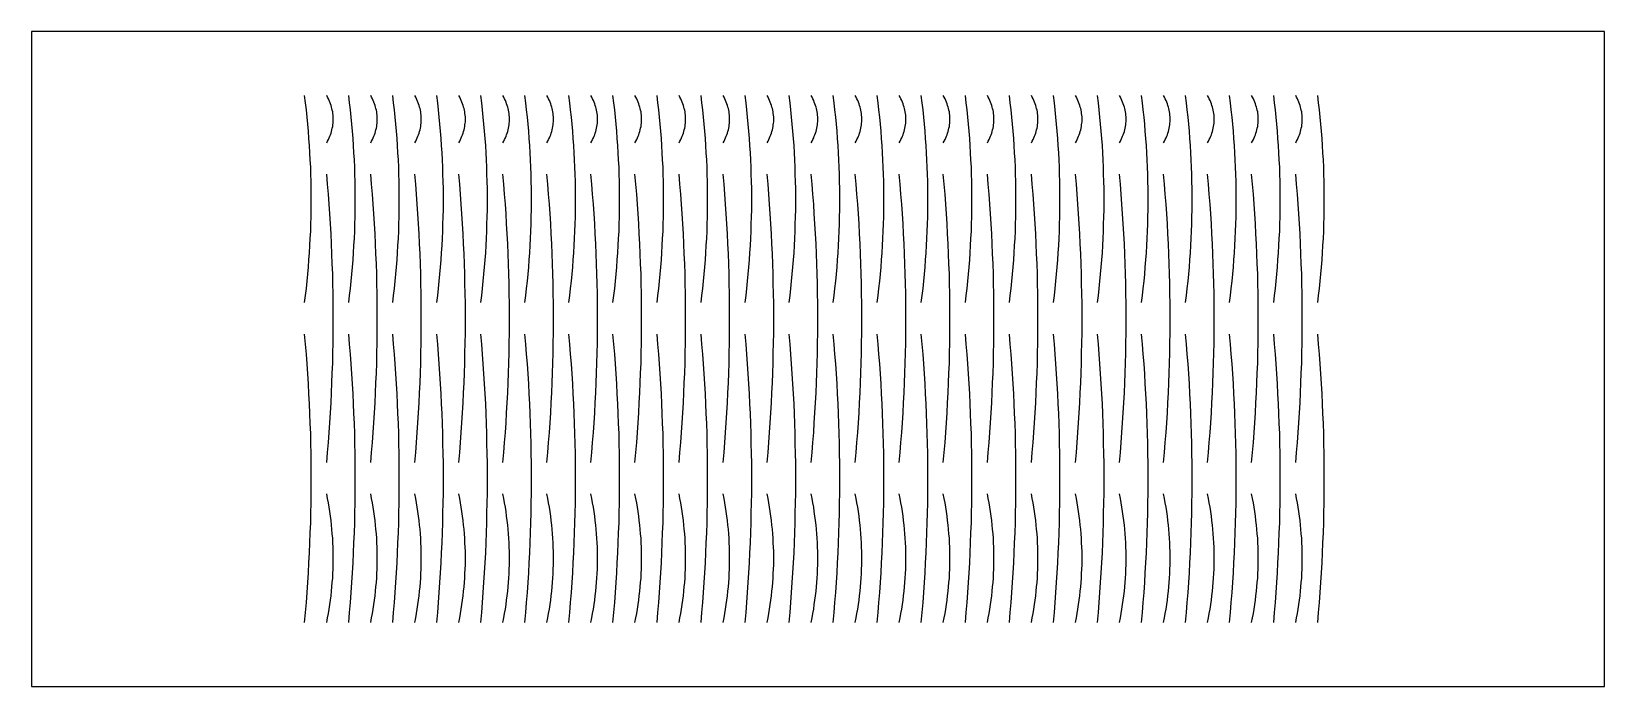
# Model space of a CAD drawing. Header units: millimetres. Extents: x 0 to 120, y 0 to 50.
import ezdxf

# ---------------------------------------------------------------- set-up
doc = ezdxf.new("R2010")
doc.units = ezdxf.units.MM
doc.layers.add('CUT', color=1, linetype='Continuous')

msp = doc.modelspace()

# ---------------------------------------------------------------- linework, layer by layer
at = {"layer": 'CUT'}
msp.add_lwpolyline([(120, 0), (120, 50), (0, 50), (0, 0), (120, 0)], close=True, dxfattribs=at)
for points in [[(20.84, 29.3), (20.91, 29.84), (20.97, 30.39), (21.03, 30.93), (21.08, 31.48), (21.13, 32.02), (21.17, 32.57), (21.21, 33.11), (21.24, 33.66), (21.27, 34.2), (21.3, 34.75), (21.31, 35.29), (21.33, 35.84), (21.34, 36.38), (21.34, 36.93), (21.34, 37.47), (21.34, 38.02), (21.33, 38.56), (21.31, 39.11), (21.3, 39.65), (21.27, 40.2), (21.24, 40.74), (21.21, 41.29), (21.17, 41.83), (21.13, 42.38), (21.08, 42.92), (21.03, 43.47), (20.97, 44.01), (20.91, 44.56), (20.84, 45.1)], [(22.52, 41.5), (22.59, 41.62), (22.65, 41.75), (22.71, 41.87), (22.76, 42), (22.81, 42.12), (22.85, 42.24), (22.89, 42.37), (22.92, 42.49), (22.95, 42.62), (22.98, 42.74), (22.99, 42.87), (23.01, 42.99), (23.02, 43.11), (23.02, 43.24), (23.02, 43.36), (23.02, 43.49), (23.01, 43.61), (22.99, 43.73), (22.98, 43.86), (22.95, 43.98), (22.92, 44.11), (22.89, 44.23), (22.85, 44.36), (22.81, 44.48), (22.76, 44.6), (22.71, 44.73), (22.65, 44.85), (22.59, 44.98), (22.52, 45.1)], [(24.2, 29.3), (24.27, 29.84), (24.33, 30.39), (24.39, 30.93), (24.44, 31.48), (24.49, 32.02), (24.53, 32.57), (24.57, 33.11), (24.6, 33.66), (24.63, 34.2), (24.66, 34.75), (24.67, 35.29), (24.69, 35.84), (24.7, 36.38), (24.7, 36.93), (24.7, 37.47), (24.7, 38.02), (24.69, 38.56), (24.67, 39.11), (24.66, 39.65), (24.63, 40.2), (24.6, 40.74), (24.57, 41.29), (24.53, 41.83), (24.49, 42.38), (24.44, 42.92), (24.39, 43.47), (24.33, 44.01), (24.27, 44.56), (24.2, 45.1)], [(25.88, 41.5), (25.95, 41.62), (26.01, 41.75), (26.07, 41.87), (26.12, 42), (26.17, 42.12), (26.21, 42.24), (26.25, 42.37), (26.28, 42.49), (26.31, 42.62), (26.34, 42.74), (26.35, 42.87), (26.37, 42.99), (26.38, 43.11), (26.38, 43.24), (26.38, 43.36), (26.38, 43.49), (26.37, 43.61), (26.35, 43.73), (26.34, 43.86), (26.31, 43.98), (26.28, 44.11), (26.25, 44.23), (26.21, 44.36), (26.17, 44.48), (26.12, 44.6), (26.07, 44.73), (26.01, 44.85), (25.95, 44.98), (25.88, 45.1)], [(27.56, 29.3), (27.63, 29.84), (27.69, 30.39), (27.75, 30.93), (27.8, 31.48), (27.85, 32.02), (27.89, 32.57), (27.93, 33.11), (27.96, 33.66), (27.99, 34.2), (28.02, 34.75), (28.03, 35.29), (28.05, 35.84), (28.06, 36.38), (28.06, 36.93), (28.06, 37.47), (28.06, 38.02), (28.05, 38.56), (28.03, 39.11), (28.02, 39.65), (27.99, 40.2), (27.96, 40.74), (27.93, 41.29), (27.89, 41.83), (27.85, 42.38), (27.8, 42.92), (27.75, 43.47), (27.69, 44.01), (27.63, 44.56), (27.56, 45.1)], [(29.24, 41.5), (29.31, 41.62), (29.37, 41.75), (29.43, 41.87), (29.48, 42), (29.53, 42.12), (29.57, 42.24), (29.61, 42.37), (29.64, 42.49), (29.67, 42.62), (29.7, 42.74), (29.71, 42.87), (29.73, 42.99), (29.74, 43.11), (29.74, 43.24), (29.74, 43.36), (29.74, 43.49), (29.73, 43.61), (29.71, 43.73), (29.7, 43.86), (29.67, 43.98), (29.64, 44.11), (29.61, 44.23), (29.57, 44.36), (29.53, 44.48), (29.48, 44.6), (29.43, 44.73), (29.37, 44.85), (29.31, 44.98), (29.24, 45.1)], [(30.92, 29.3), (30.99, 29.84), (31.05, 30.39), (31.11, 30.93), (31.16, 31.48), (31.21, 32.02), (31.25, 32.57), (31.29, 33.11), (31.32, 33.66), (31.35, 34.2), (31.38, 34.75), (31.39, 35.29), (31.41, 35.84), (31.42, 36.38), (31.42, 36.93), (31.42, 37.47), (31.42, 38.02), (31.41, 38.56), (31.39, 39.11), (31.38, 39.65), (31.35, 40.2), (31.32, 40.74), (31.29, 41.29), (31.25, 41.83), (31.21, 42.38), (31.16, 42.92), (31.11, 43.47), (31.05, 44.01), (30.99, 44.56), (30.92, 45.1)], [(32.6, 41.5), (32.67, 41.62), (32.73, 41.75), (32.79, 41.87), (32.84, 42), (32.89, 42.12), (32.93, 42.24), (32.97, 42.37), (33, 42.49), (33.03, 42.62), (33.06, 42.74), (33.07, 42.87), (33.09, 42.99), (33.1, 43.11), (33.1, 43.24), (33.1, 43.36), (33.1, 43.49), (33.09, 43.61), (33.07, 43.73), (33.06, 43.86), (33.03, 43.98), (33, 44.11), (32.97, 44.23), (32.93, 44.36), (32.89, 44.48), (32.84, 44.6), (32.79, 44.73), (32.73, 44.85), (32.67, 44.98), (32.6, 45.1)], [(34.28, 29.3), (34.35, 29.84), (34.41, 30.39), (34.47, 30.93), (34.52, 31.48), (34.57, 32.02), (34.61, 32.57), (34.65, 33.11), (34.68, 33.66), (34.71, 34.2), (34.74, 34.75), (34.75, 35.29), (34.77, 35.84), (34.78, 36.38), (34.78, 36.93), (34.78, 37.47), (34.78, 38.02), (34.77, 38.56), (34.75, 39.11), (34.74, 39.65), (34.71, 40.2), (34.68, 40.74), (34.65, 41.29), (34.61, 41.83), (34.57, 42.38), (34.52, 42.92), (34.47, 43.47), (34.41, 44.01), (34.35, 44.56), (34.28, 45.1)], [(35.96, 41.5), (36.03, 41.62), (36.09, 41.75), (36.15, 41.87), (36.2, 42), (36.25, 42.12), (36.29, 42.24), (36.33, 42.37), (36.36, 42.49), (36.39, 42.62), (36.42, 42.74), (36.43, 42.87), (36.45, 42.99), (36.46, 43.11), (36.46, 43.24), (36.46, 43.36), (36.46, 43.49), (36.45, 43.61), (36.43, 43.73), (36.42, 43.86), (36.39, 43.98), (36.36, 44.11), (36.33, 44.23), (36.29, 44.36), (36.25, 44.48), (36.2, 44.6), (36.15, 44.73), (36.09, 44.85), (36.03, 44.98), (35.96, 45.1)], [(37.64, 29.3), (37.71, 29.84), (37.77, 30.39), (37.83, 30.93), (37.88, 31.48), (37.93, 32.02), (37.97, 32.57), (38.01, 33.11), (38.04, 33.66), (38.07, 34.2), (38.1, 34.75), (38.11, 35.29), (38.13, 35.84), (38.14, 36.38), (38.14, 36.93), (38.14, 37.47), (38.14, 38.02), (38.13, 38.56), (38.11, 39.11), (38.1, 39.65), (38.07, 40.2), (38.04, 40.74), (38.01, 41.29), (37.97, 41.83), (37.93, 42.38), (37.88, 42.92), (37.83, 43.47), (37.77, 44.01), (37.71, 44.56), (37.64, 45.1)], [(39.32, 41.5), (39.39, 41.62), (39.45, 41.75), (39.51, 41.87), (39.56, 42), (39.61, 42.12), (39.65, 42.24), (39.69, 42.37), (39.72, 42.49), (39.75, 42.62), (39.78, 42.74), (39.79, 42.87), (39.81, 42.99), (39.82, 43.11), (39.82, 43.24), (39.82, 43.36), (39.82, 43.49), (39.81, 43.61), (39.79, 43.73), (39.78, 43.86), (39.75, 43.98), (39.72, 44.11), (39.69, 44.23), (39.65, 44.36), (39.61, 44.48), (39.56, 44.6), (39.51, 44.73), (39.45, 44.85), (39.39, 44.98), (39.32, 45.1)], [(41, 29.3), (41.07, 29.84), (41.13, 30.39), (41.19, 30.93), (41.24, 31.48), (41.29, 32.02), (41.33, 32.57), (41.37, 33.11), (41.4, 33.66), (41.43, 34.2), (41.46, 34.75), (41.47, 35.29), (41.49, 35.84), (41.5, 36.38), (41.5, 36.93), (41.5, 37.47), (41.5, 38.02), (41.49, 38.56), (41.47, 39.11), (41.46, 39.65), (41.43, 40.2), (41.4, 40.74), (41.37, 41.29), (41.33, 41.83), (41.29, 42.38), (41.24, 42.92), (41.19, 43.47), (41.13, 44.01), (41.07, 44.56), (41, 45.1)], [(42.68, 41.5), (42.75, 41.62), (42.81, 41.75), (42.87, 41.87), (42.92, 42), (42.97, 42.12), (43.01, 42.24), (43.05, 42.37), (43.08, 42.49), (43.11, 42.62), (43.14, 42.74), (43.15, 42.87), (43.17, 42.99), (43.18, 43.11), (43.18, 43.24), (43.18, 43.36), (43.18, 43.49), (43.17, 43.61), (43.15, 43.73), (43.14, 43.86), (43.11, 43.98), (43.08, 44.11), (43.05, 44.23), (43.01, 44.36), (42.97, 44.48), (42.92, 44.6), (42.87, 44.73), (42.81, 44.85), (42.75, 44.98), (42.68, 45.1)], [(44.36, 29.3), (44.43, 29.84), (44.49, 30.39), (44.55, 30.93), (44.6, 31.48), (44.65, 32.02), (44.69, 32.57), (44.73, 33.11), (44.76, 33.66), (44.79, 34.2), (44.82, 34.75), (44.83, 35.29), (44.85, 35.84), (44.86, 36.38), (44.86, 36.93), (44.86, 37.47), (44.86, 38.02), (44.85, 38.56), (44.83, 39.11), (44.82, 39.65), (44.79, 40.2), (44.76, 40.74), (44.73, 41.29), (44.69, 41.83), (44.65, 42.38), (44.6, 42.92), (44.55, 43.47), (44.49, 44.01), (44.43, 44.56), (44.36, 45.1)], [(46.04, 41.5), (46.11, 41.62), (46.17, 41.75), (46.23, 41.87), (46.28, 42), (46.33, 42.12), (46.37, 42.24), (46.41, 42.37), (46.44, 42.49), (46.47, 42.62), (46.5, 42.74), (46.51, 42.87), (46.53, 42.99), (46.54, 43.11), (46.54, 43.24), (46.54, 43.36), (46.54, 43.49), (46.53, 43.61), (46.51, 43.73), (46.5, 43.86), (46.47, 43.98), (46.44, 44.11), (46.41, 44.23), (46.37, 44.36), (46.33, 44.48), (46.28, 44.6), (46.23, 44.73), (46.17, 44.85), (46.11, 44.98), (46.04, 45.1)], [(47.72, 29.3), (47.79, 29.84), (47.85, 30.39), (47.91, 30.93), (47.96, 31.48), (48.01, 32.02), (48.05, 32.57), (48.09, 33.11), (48.12, 33.66), (48.15, 34.2), (48.18, 34.75), (48.19, 35.29), (48.21, 35.84), (48.22, 36.38), (48.22, 36.93), (48.22, 37.47), (48.22, 38.02), (48.21, 38.56), (48.19, 39.11), (48.18, 39.65), (48.15, 40.2), (48.12, 40.74), (48.09, 41.29), (48.05, 41.83), (48.01, 42.38), (47.96, 42.92), (47.91, 43.47), (47.85, 44.01), (47.79, 44.56), (47.72, 45.1)], [(49.4, 41.5), (49.47, 41.62), (49.53, 41.75), (49.59, 41.87), (49.64, 42), (49.69, 42.12), (49.73, 42.24), (49.77, 42.37), (49.8, 42.49), (49.83, 42.62), (49.86, 42.74), (49.87, 42.87), (49.89, 42.99), (49.9, 43.11), (49.9, 43.24), (49.9, 43.36), (49.9, 43.49), (49.89, 43.61), (49.87, 43.73), (49.86, 43.86), (49.83, 43.98), (49.8, 44.11), (49.77, 44.23), (49.73, 44.36), (49.69, 44.48), (49.64, 44.6), (49.59, 44.73), (49.53, 44.85), (49.47, 44.98), (49.4, 45.1)], [(51.08, 29.3), (51.15, 29.84), (51.21, 30.39), (51.27, 30.93), (51.32, 31.48), (51.37, 32.02), (51.41, 32.57), (51.45, 33.11), (51.48, 33.66), (51.51, 34.2), (51.54, 34.75), (51.55, 35.29), (51.57, 35.84), (51.58, 36.38), (51.58, 36.93), (51.58, 37.47), (51.58, 38.02), (51.57, 38.56), (51.55, 39.11), (51.54, 39.65), (51.51, 40.2), (51.48, 40.74), (51.45, 41.29), (51.41, 41.83), (51.37, 42.38), (51.32, 42.92), (51.27, 43.47), (51.21, 44.01), (51.15, 44.56), (51.08, 45.1)], [(52.76, 41.5), (52.83, 41.62), (52.89, 41.75), (52.95, 41.87), (53, 42), (53.05, 42.12), (53.09, 42.24), (53.13, 42.37), (53.16, 42.49), (53.19, 42.62), (53.22, 42.74), (53.23, 42.87), (53.25, 42.99), (53.26, 43.11), (53.26, 43.24), (53.26, 43.36), (53.26, 43.49), (53.25, 43.61), (53.23, 43.73), (53.22, 43.86), (53.19, 43.98), (53.16, 44.11), (53.13, 44.23), (53.09, 44.36), (53.05, 44.48), (53, 44.6), (52.95, 44.73), (52.89, 44.85), (52.83, 44.98), (52.76, 45.1)], [(54.44, 29.3), (54.51, 29.84), (54.57, 30.39), (54.63, 30.93), (54.68, 31.48), (54.73, 32.02), (54.77, 32.57), (54.81, 33.11), (54.84, 33.66), (54.87, 34.2), (54.9, 34.75), (54.91, 35.29), (54.93, 35.84), (54.94, 36.38), (54.94, 36.93), (54.94, 37.47), (54.94, 38.02), (54.93, 38.56), (54.91, 39.11), (54.9, 39.65), (54.87, 40.2), (54.84, 40.74), (54.81, 41.29), (54.77, 41.83), (54.73, 42.38), (54.68, 42.92), (54.63, 43.47), (54.57, 44.01), (54.51, 44.56), (54.44, 45.1)], [(56.12, 41.5), (56.19, 41.62), (56.25, 41.75), (56.31, 41.87), (56.36, 42), (56.41, 42.12), (56.45, 42.24), (56.49, 42.37), (56.52, 42.49), (56.55, 42.62), (56.58, 42.74), (56.59, 42.87), (56.61, 42.99), (56.62, 43.11), (56.62, 43.24), (56.62, 43.36), (56.62, 43.49), (56.61, 43.61), (56.59, 43.73), (56.58, 43.86), (56.55, 43.98), (56.52, 44.11), (56.49, 44.23), (56.45, 44.36), (56.41, 44.48), (56.36, 44.6), (56.31, 44.73), (56.25, 44.85), (56.19, 44.98), (56.12, 45.1)], [(57.8, 29.3), (57.87, 29.84), (57.93, 30.39), (57.99, 30.93), (58.04, 31.48), (58.09, 32.02), (58.13, 32.57), (58.17, 33.11), (58.2, 33.66), (58.23, 34.2), (58.26, 34.75), (58.27, 35.29), (58.29, 35.84), (58.3, 36.38), (58.3, 36.93), (58.3, 37.47), (58.3, 38.02), (58.29, 38.56), (58.27, 39.11), (58.26, 39.65), (58.23, 40.2), (58.2, 40.74), (58.17, 41.29), (58.13, 41.83), (58.09, 42.38), (58.04, 42.92), (57.99, 43.47), (57.93, 44.01), (57.87, 44.56), (57.8, 45.1)], [(59.48, 41.5), (59.55, 41.62), (59.61, 41.75), (59.67, 41.87), (59.72, 42), (59.77, 42.12), (59.81, 42.24), (59.85, 42.37), (59.88, 42.49), (59.91, 42.62), (59.94, 42.74), (59.95, 42.87), (59.97, 42.99), (59.98, 43.11), (59.98, 43.24), (59.98, 43.36), (59.98, 43.49), (59.97, 43.61), (59.95, 43.73), (59.94, 43.86), (59.91, 43.98), (59.88, 44.11), (59.85, 44.23), (59.81, 44.36), (59.77, 44.48), (59.72, 44.6), (59.67, 44.73), (59.61, 44.85), (59.55, 44.98), (59.48, 45.1)], [(61.16, 29.3), (61.23, 29.84), (61.29, 30.39), (61.35, 30.93), (61.4, 31.48), (61.45, 32.02), (61.49, 32.57), (61.53, 33.11), (61.56, 33.66), (61.59, 34.2), (61.62, 34.75), (61.63, 35.29), (61.65, 35.84), (61.66, 36.38), (61.66, 36.93), (61.66, 37.47), (61.66, 38.02), (61.65, 38.56), (61.63, 39.11), (61.62, 39.65), (61.59, 40.2), (61.56, 40.74), (61.53, 41.29), (61.49, 41.83), (61.45, 42.38), (61.4, 42.92), (61.35, 43.47), (61.29, 44.01), (61.23, 44.56), (61.16, 45.1)], [(62.84, 41.5), (62.91, 41.62), (62.97, 41.75), (63.03, 41.87), (63.08, 42), (63.13, 42.12), (63.17, 42.24), (63.21, 42.37), (63.24, 42.49), (63.27, 42.62), (63.3, 42.74), (63.31, 42.87), (63.33, 42.99), (63.34, 43.11), (63.34, 43.24), (63.34, 43.36), (63.34, 43.49), (63.33, 43.61), (63.31, 43.73), (63.3, 43.86), (63.27, 43.98), (63.24, 44.11), (63.21, 44.23), (63.17, 44.36), (63.13, 44.48), (63.08, 44.6), (63.03, 44.73), (62.97, 44.85), (62.91, 44.98), (62.84, 45.1)], [(64.52, 29.3), (64.59, 29.84), (64.65, 30.39), (64.71, 30.93), (64.76, 31.48), (64.81, 32.02), (64.85, 32.57), (64.89, 33.11), (64.92, 33.66), (64.95, 34.2), (64.98, 34.75), (64.99, 35.29), (65.01, 35.84), (65.02, 36.38), (65.02, 36.93), (65.02, 37.47), (65.02, 38.02), (65.01, 38.56), (64.99, 39.11), (64.98, 39.65), (64.95, 40.2), (64.92, 40.74), (64.89, 41.29), (64.85, 41.83), (64.81, 42.38), (64.76, 42.92), (64.71, 43.47), (64.65, 44.01), (64.59, 44.56), (64.52, 45.1)], [(66.2, 41.5), (66.27, 41.62), (66.33, 41.75), (66.39, 41.87), (66.44, 42), (66.49, 42.12), (66.53, 42.24), (66.57, 42.37), (66.6, 42.49), (66.63, 42.62), (66.66, 42.74), (66.67, 42.87), (66.69, 42.99), (66.7, 43.11), (66.7, 43.24), (66.7, 43.36), (66.7, 43.49), (66.69, 43.61), (66.67, 43.73), (66.66, 43.86), (66.63, 43.98), (66.6, 44.11), (66.57, 44.23), (66.53, 44.36), (66.49, 44.48), (66.44, 44.6), (66.39, 44.73), (66.33, 44.85), (66.27, 44.98), (66.2, 45.1)], [(67.88, 29.3), (67.95, 29.84), (68.01, 30.39), (68.07, 30.93), (68.12, 31.48), (68.17, 32.02), (68.21, 32.57), (68.25, 33.11), (68.28, 33.66), (68.31, 34.2), (68.34, 34.75), (68.35, 35.29), (68.37, 35.84), (68.38, 36.38), (68.38, 36.93), (68.38, 37.47), (68.38, 38.02), (68.37, 38.56), (68.35, 39.11), (68.34, 39.65), (68.31, 40.2), (68.28, 40.74), (68.25, 41.29), (68.21, 41.83), (68.17, 42.38), (68.12, 42.92), (68.07, 43.47), (68.01, 44.01), (67.95, 44.56), (67.88, 45.1)], [(69.56, 41.5), (69.63, 41.62), (69.69, 41.75), (69.75, 41.87), (69.8, 42), (69.85, 42.12), (69.89, 42.24), (69.93, 42.37), (69.96, 42.49), (69.99, 42.62), (70.02, 42.74), (70.03, 42.87), (70.05, 42.99), (70.06, 43.11), (70.06, 43.24), (70.06, 43.36), (70.06, 43.49), (70.05, 43.61), (70.03, 43.73), (70.02, 43.86), (69.99, 43.98), (69.96, 44.11), (69.93, 44.23), (69.89, 44.36), (69.85, 44.48), (69.8, 44.6), (69.75, 44.73), (69.69, 44.85), (69.63, 44.98), (69.56, 45.1)], [(71.24, 29.3), (71.31, 29.84), (71.37, 30.39), (71.43, 30.93), (71.48, 31.48), (71.53, 32.02), (71.57, 32.57), (71.61, 33.11), (71.64, 33.66), (71.67, 34.2), (71.7, 34.75), (71.71, 35.29), (71.73, 35.84), (71.74, 36.38), (71.74, 36.93), (71.74, 37.47), (71.74, 38.02), (71.73, 38.56), (71.71, 39.11), (71.7, 39.65), (71.67, 40.2), (71.64, 40.74), (71.61, 41.29), (71.57, 41.83), (71.53, 42.38), (71.48, 42.92), (71.43, 43.47), (71.37, 44.01), (71.31, 44.56), (71.24, 45.1)], [(72.92, 41.5), (72.99, 41.62), (73.05, 41.75), (73.11, 41.87), (73.16, 42), (73.21, 42.12), (73.25, 42.24), (73.29, 42.37), (73.32, 42.49), (73.35, 42.62), (73.38, 42.74), (73.39, 42.87), (73.41, 42.99), (73.42, 43.11), (73.42, 43.24), (73.42, 43.36), (73.42, 43.49), (73.41, 43.61), (73.39, 43.73), (73.38, 43.86), (73.35, 43.98), (73.32, 44.11), (73.29, 44.23), (73.25, 44.36), (73.21, 44.48), (73.16, 44.6), (73.11, 44.73), (73.05, 44.85), (72.99, 44.98), (72.92, 45.1)], [(74.6, 29.3), (74.67, 29.84), (74.73, 30.39), (74.79, 30.93), (74.84, 31.48), (74.89, 32.02), (74.93, 32.57), (74.97, 33.11), (75, 33.66), (75.03, 34.2), (75.06, 34.75), (75.07, 35.29), (75.09, 35.84), (75.1, 36.38), (75.1, 36.93), (75.1, 37.47), (75.1, 38.02), (75.09, 38.56), (75.07, 39.11), (75.06, 39.65), (75.03, 40.2), (75, 40.74), (74.97, 41.29), (74.93, 41.83), (74.89, 42.38), (74.84, 42.92), (74.79, 43.47), (74.73, 44.01), (74.67, 44.56), (74.6, 45.1)], [(76.28, 41.5), (76.35, 41.62), (76.41, 41.75), (76.47, 41.87), (76.52, 42), (76.57, 42.12), (76.61, 42.24), (76.65, 42.37), (76.68, 42.49), (76.71, 42.62), (76.74, 42.74), (76.75, 42.87), (76.77, 42.99), (76.78, 43.11), (76.78, 43.24), (76.78, 43.36), (76.78, 43.49), (76.77, 43.61), (76.75, 43.73), (76.74, 43.86), (76.71, 43.98), (76.68, 44.11), (76.65, 44.23), (76.61, 44.36), (76.57, 44.48), (76.52, 44.6), (76.47, 44.73), (76.41, 44.85), (76.35, 44.98), (76.28, 45.1)], [(77.96, 29.3), (78.03, 29.84), (78.09, 30.39), (78.15, 30.93), (78.2, 31.48), (78.25, 32.02), (78.29, 32.57), (78.33, 33.11), (78.36, 33.66), (78.39, 34.2), (78.42, 34.75), (78.43, 35.29), (78.45, 35.84), (78.46, 36.38), (78.46, 36.93), (78.46, 37.47), (78.46, 38.02), (78.45, 38.56), (78.43, 39.11), (78.42, 39.65), (78.39, 40.2), (78.36, 40.74), (78.33, 41.29), (78.29, 41.83), (78.25, 42.38), (78.2, 42.92), (78.15, 43.47), (78.09, 44.01), (78.03, 44.56), (77.96, 45.1)], [(79.64, 41.5), (79.71, 41.62), (79.77, 41.75), (79.83, 41.87), (79.88, 42), (79.93, 42.12), (79.97, 42.24), (80.01, 42.37), (80.04, 42.49), (80.07, 42.62), (80.1, 42.74), (80.11, 42.87), (80.13, 42.99), (80.14, 43.11), (80.14, 43.24), (80.14, 43.36), (80.14, 43.49), (80.13, 43.61), (80.11, 43.73), (80.1, 43.86), (80.07, 43.98), (80.04, 44.11), (80.01, 44.23), (79.97, 44.36), (79.93, 44.48), (79.88, 44.6), (79.83, 44.73), (79.77, 44.85), (79.71, 44.98), (79.64, 45.1)], [(81.32, 29.3), (81.39, 29.84), (81.45, 30.39), (81.51, 30.93), (81.56, 31.48), (81.61, 32.02), (81.65, 32.57), (81.69, 33.11), (81.72, 33.66), (81.75, 34.2), (81.78, 34.75), (81.79, 35.29), (81.81, 35.84), (81.82, 36.38), (81.82, 36.93), (81.82, 37.47), (81.82, 38.02), (81.81, 38.56), (81.79, 39.11), (81.78, 39.65), (81.75, 40.2), (81.72, 40.74), (81.69, 41.29), (81.65, 41.83), (81.61, 42.38), (81.56, 42.92), (81.51, 43.47), (81.45, 44.01), (81.39, 44.56), (81.32, 45.1)], [(83, 41.5), (83.07, 41.62), (83.13, 41.75), (83.19, 41.87), (83.24, 42), (83.29, 42.12), (83.33, 42.24), (83.37, 42.37), (83.4, 42.49), (83.43, 42.62), (83.46, 42.74), (83.47, 42.87), (83.49, 42.99), (83.5, 43.11), (83.5, 43.24), (83.5, 43.36), (83.5, 43.49), (83.49, 43.61), (83.47, 43.73), (83.46, 43.86), (83.43, 43.98), (83.4, 44.11), (83.37, 44.23), (83.33, 44.36), (83.29, 44.48), (83.24, 44.6), (83.19, 44.73), (83.13, 44.85), (83.07, 44.98), (83, 45.1)], [(84.68, 29.3), (84.75, 29.84), (84.81, 30.39), (84.87, 30.93), (84.92, 31.48), (84.97, 32.02), (85.01, 32.57), (85.05, 33.11), (85.08, 33.66), (85.11, 34.2), (85.14, 34.75), (85.15, 35.29), (85.17, 35.84), (85.18, 36.38), (85.18, 36.93), (85.18, 37.47), (85.18, 38.02), (85.17, 38.56), (85.15, 39.11), (85.14, 39.65), (85.11, 40.2), (85.08, 40.74), (85.05, 41.29), (85.01, 41.83), (84.97, 42.38), (84.92, 42.92), (84.87, 43.47), (84.81, 44.01), (84.75, 44.56), (84.68, 45.1)], [(86.36, 41.5), (86.43, 41.62), (86.49, 41.75), (86.55, 41.87), (86.6, 42), (86.65, 42.12), (86.69, 42.24), (86.73, 42.37), (86.76, 42.49), (86.79, 42.62), (86.82, 42.74), (86.83, 42.87), (86.85, 42.99), (86.86, 43.11), (86.86, 43.24), (86.86, 43.36), (86.86, 43.49), (86.85, 43.61), (86.83, 43.73), (86.82, 43.86), (86.79, 43.98), (86.76, 44.11), (86.73, 44.23), (86.69, 44.36), (86.65, 44.48), (86.6, 44.6), (86.55, 44.73), (86.49, 44.85), (86.43, 44.98), (86.36, 45.1)], [(88.04, 29.3), (88.11, 29.84), (88.17, 30.39), (88.23, 30.93), (88.28, 31.48), (88.33, 32.02), (88.37, 32.57), (88.41, 33.11), (88.44, 33.66), (88.47, 34.2), (88.5, 34.75), (88.51, 35.29), (88.53, 35.84), (88.54, 36.38), (88.54, 36.93), (88.54, 37.47), (88.54, 38.02), (88.53, 38.56), (88.51, 39.11), (88.5, 39.65), (88.47, 40.2), (88.44, 40.74), (88.41, 41.29), (88.37, 41.83), (88.33, 42.38), (88.28, 42.92), (88.23, 43.47), (88.17, 44.01), (88.11, 44.56), (88.04, 45.1)], [(89.72, 41.5), (89.79, 41.62), (89.85, 41.75), (89.91, 41.87), (89.96, 42), (90.01, 42.12), (90.05, 42.24), (90.09, 42.37), (90.12, 42.49), (90.15, 42.62), (90.18, 42.74), (90.19, 42.87), (90.21, 42.99), (90.22, 43.11), (90.22, 43.24), (90.22, 43.36), (90.22, 43.49), (90.21, 43.61), (90.19, 43.73), (90.18, 43.86), (90.15, 43.98), (90.12, 44.11), (90.09, 44.23), (90.05, 44.36), (90.01, 44.48), (89.96, 44.6), (89.91, 44.73), (89.85, 44.85), (89.79, 44.98), (89.72, 45.1)], [(91.4, 29.3), (91.47, 29.84), (91.53, 30.39), (91.59, 30.93), (91.64, 31.48), (91.69, 32.02), (91.73, 32.57), (91.77, 33.11), (91.8, 33.66), (91.83, 34.2), (91.86, 34.75), (91.87, 35.29), (91.89, 35.84), (91.9, 36.38), (91.9, 36.93), (91.9, 37.47), (91.9, 38.02), (91.89, 38.56), (91.87, 39.11), (91.86, 39.65), (91.83, 40.2), (91.8, 40.74), (91.77, 41.29), (91.73, 41.83), (91.69, 42.38), (91.64, 42.92), (91.59, 43.47), (91.53, 44.01), (91.47, 44.56), (91.4, 45.1)], [(93.08, 41.5), (93.15, 41.62), (93.21, 41.75), (93.27, 41.87), (93.32, 42), (93.37, 42.12), (93.41, 42.24), (93.45, 42.37), (93.48, 42.49), (93.51, 42.62), (93.54, 42.74), (93.55, 42.87), (93.57, 42.99), (93.58, 43.11), (93.58, 43.24), (93.58, 43.36), (93.58, 43.49), (93.57, 43.61), (93.55, 43.73), (93.54, 43.86), (93.51, 43.98), (93.48, 44.11), (93.45, 44.23), (93.41, 44.36), (93.37, 44.48), (93.32, 44.6), (93.27, 44.73), (93.21, 44.85), (93.15, 44.98), (93.08, 45.1)], [(94.76, 29.3), (94.83, 29.84), (94.89, 30.39), (94.95, 30.93), (95, 31.48), (95.05, 32.02), (95.09, 32.57), (95.13, 33.11), (95.16, 33.66), (95.19, 34.2), (95.22, 34.75), (95.23, 35.29), (95.25, 35.84), (95.26, 36.38), (95.26, 36.93), (95.26, 37.47), (95.26, 38.02), (95.25, 38.56), (95.23, 39.11), (95.22, 39.65), (95.19, 40.2), (95.16, 40.74), (95.13, 41.29), (95.09, 41.83), (95.05, 42.38), (95, 42.92), (94.95, 43.47), (94.89, 44.01), (94.83, 44.56), (94.76, 45.1)], [(96.44, 41.5), (96.51, 41.62), (96.57, 41.75), (96.63, 41.87), (96.68, 42), (96.73, 42.12), (96.77, 42.24), (96.81, 42.37), (96.84, 42.49), (96.87, 42.62), (96.9, 42.74), (96.91, 42.87), (96.93, 42.99), (96.94, 43.11), (96.94, 43.24), (96.94, 43.36), (96.94, 43.49), (96.93, 43.61), (96.91, 43.73), (96.9, 43.86), (96.87, 43.98), (96.84, 44.11), (96.81, 44.23), (96.77, 44.36), (96.73, 44.48), (96.68, 44.6), (96.63, 44.73), (96.57, 44.85), (96.51, 44.98), (96.44, 45.1)], [(98.12, 29.3), (98.19, 29.84), (98.25, 30.39), (98.31, 30.93), (98.36, 31.48), (98.41, 32.02), (98.45, 32.57), (98.49, 33.11), (98.52, 33.66), (98.55, 34.2), (98.58, 34.75), (98.59, 35.29), (98.61, 35.84), (98.62, 36.38), (98.62, 36.93), (98.62, 37.47), (98.62, 38.02), (98.61, 38.56), (98.59, 39.11), (98.58, 39.65), (98.55, 40.2), (98.52, 40.74), (98.49, 41.29), (98.45, 41.83), (98.41, 42.38), (98.36, 42.92), (98.31, 43.47), (98.25, 44.01), (98.19, 44.56), (98.12, 45.1)], [(22.52, 17.1), (22.59, 17.86), (22.65, 18.62), (22.71, 19.38), (22.76, 20.13), (22.81, 20.89), (22.85, 21.65), (22.89, 22.41), (22.92, 23.17), (22.95, 23.93), (22.98, 24.69), (22.99, 25.44), (23.01, 26.2), (23.02, 26.96), (23.02, 27.72), (23.02, 28.48), (23.02, 29.24), (23.01, 30), (22.99, 30.76), (22.98, 31.51), (22.95, 32.27), (22.92, 33.03), (22.89, 33.79), (22.85, 34.55), (22.81, 35.31), (22.76, 36.07), (22.71, 36.82), (22.65, 37.58), (22.59, 38.34), (22.52, 39.1)], [(25.88, 17.1), (25.95, 17.86), (26.01, 18.62), (26.07, 19.38), (26.12, 20.13), (26.17, 20.89), (26.21, 21.65), (26.25, 22.41), (26.28, 23.17), (26.31, 23.93), (26.34, 24.69), (26.35, 25.44), (26.37, 26.2), (26.38, 26.96), (26.38, 27.72), (26.38, 28.48), (26.38, 29.24), (26.37, 30), (26.35, 30.76), (26.34, 31.51), (26.31, 32.27), (26.28, 33.03), (26.25, 33.79), (26.21, 34.55), (26.17, 35.31), (26.12, 36.07), (26.07, 36.82), (26.01, 37.58), (25.95, 38.34), (25.88, 39.1)], [(29.24, 17.1), (29.31, 17.86), (29.37, 18.62), (29.43, 19.38), (29.48, 20.13), (29.53, 20.89), (29.57, 21.65), (29.61, 22.41), (29.64, 23.17), (29.67, 23.93), (29.7, 24.69), (29.71, 25.44), (29.73, 26.2), (29.74, 26.96), (29.74, 27.72), (29.74, 28.48), (29.74, 29.24), (29.73, 30), (29.71, 30.76), (29.7, 31.51), (29.67, 32.27), (29.64, 33.03), (29.61, 33.79), (29.57, 34.55), (29.53, 35.31), (29.48, 36.07), (29.43, 36.82), (29.37, 37.58), (29.31, 38.34), (29.24, 39.1)], [(32.6, 17.1), (32.67, 17.86), (32.73, 18.62), (32.79, 19.38), (32.84, 20.13), (32.89, 20.89), (32.93, 21.65), (32.97, 22.41), (33, 23.17), (33.03, 23.93), (33.06, 24.69), (33.07, 25.44), (33.09, 26.2), (33.1, 26.96), (33.1, 27.72), (33.1, 28.48), (33.1, 29.24), (33.09, 30), (33.07, 30.76), (33.06, 31.51), (33.03, 32.27), (33, 33.03), (32.97, 33.79), (32.93, 34.55), (32.89, 35.31), (32.84, 36.07), (32.79, 36.82), (32.73, 37.58), (32.67, 38.34), (32.6, 39.1)], [(35.96, 17.1), (36.03, 17.86), (36.09, 18.62), (36.15, 19.38), (36.2, 20.13), (36.25, 20.89), (36.29, 21.65), (36.33, 22.41), (36.36, 23.17), (36.39, 23.93), (36.42, 24.69), (36.43, 25.44), (36.45, 26.2), (36.46, 26.96), (36.46, 27.72), (36.46, 28.48), (36.46, 29.24), (36.45, 30), (36.43, 30.76), (36.42, 31.51), (36.39, 32.27), (36.36, 33.03), (36.33, 33.79), (36.29, 34.55), (36.25, 35.31), (36.2, 36.07), (36.15, 36.82), (36.09, 37.58), (36.03, 38.34), (35.96, 39.1)], [(39.32, 17.1), (39.39, 17.86), (39.45, 18.62), (39.51, 19.38), (39.56, 20.13), (39.61, 20.89), (39.65, 21.65), (39.69, 22.41), (39.72, 23.17), (39.75, 23.93), (39.78, 24.69), (39.79, 25.44), (39.81, 26.2), (39.82, 26.96), (39.82, 27.72), (39.82, 28.48), (39.82, 29.24), (39.81, 30), (39.79, 30.76), (39.78, 31.51), (39.75, 32.27), (39.72, 33.03), (39.69, 33.79), (39.65, 34.55), (39.61, 35.31), (39.56, 36.07), (39.51, 36.82), (39.45, 37.58), (39.39, 38.34), (39.32, 39.1)], [(42.68, 17.1), (42.75, 17.86), (42.81, 18.62), (42.87, 19.38), (42.92, 20.13), (42.97, 20.89), (43.01, 21.65), (43.05, 22.41), (43.08, 23.17), (43.11, 23.93), (43.14, 24.69), (43.15, 25.44), (43.17, 26.2), (43.18, 26.96), (43.18, 27.72), (43.18, 28.48), (43.18, 29.24), (43.17, 30), (43.15, 30.76), (43.14, 31.51), (43.11, 32.27), (43.08, 33.03), (43.05, 33.79), (43.01, 34.55), (42.97, 35.31), (42.92, 36.07), (42.87, 36.82), (42.81, 37.58), (42.75, 38.34), (42.68, 39.1)], [(46.04, 17.1), (46.11, 17.86), (46.17, 18.62), (46.23, 19.38), (46.28, 20.13), (46.33, 20.89), (46.37, 21.65), (46.41, 22.41), (46.44, 23.17), (46.47, 23.93), (46.5, 24.69), (46.51, 25.44), (46.53, 26.2), (46.54, 26.96), (46.54, 27.72), (46.54, 28.48), (46.54, 29.24), (46.53, 30), (46.51, 30.76), (46.5, 31.51), (46.47, 32.27), (46.44, 33.03), (46.41, 33.79), (46.37, 34.55), (46.33, 35.31), (46.28, 36.07), (46.23, 36.82), (46.17, 37.58), (46.11, 38.34), (46.04, 39.1)], [(49.4, 17.1), (49.47, 17.86), (49.53, 18.62), (49.59, 19.38), (49.64, 20.13), (49.69, 20.89), (49.73, 21.65), (49.77, 22.41), (49.8, 23.17), (49.83, 23.93), (49.86, 24.69), (49.87, 25.44), (49.89, 26.2), (49.9, 26.96), (49.9, 27.72), (49.9, 28.48), (49.9, 29.24), (49.89, 30), (49.87, 30.76), (49.86, 31.51), (49.83, 32.27), (49.8, 33.03), (49.77, 33.79), (49.73, 34.55), (49.69, 35.31), (49.64, 36.07), (49.59, 36.82), (49.53, 37.58), (49.47, 38.34), (49.4, 39.1)], [(52.76, 17.1), (52.83, 17.86), (52.89, 18.62), (52.95, 19.38), (53, 20.13), (53.05, 20.89), (53.09, 21.65), (53.13, 22.41), (53.16, 23.17), (53.19, 23.93), (53.22, 24.69), (53.23, 25.44), (53.25, 26.2), (53.26, 26.96), (53.26, 27.72), (53.26, 28.48), (53.26, 29.24), (53.25, 30), (53.23, 30.76), (53.22, 31.51), (53.19, 32.27), (53.16, 33.03), (53.13, 33.79), (53.09, 34.55), (53.05, 35.31), (53, 36.07), (52.95, 36.82), (52.89, 37.58), (52.83, 38.34), (52.76, 39.1)], [(56.12, 17.1), (56.19, 17.86), (56.25, 18.62), (56.31, 19.38), (56.36, 20.13), (56.41, 20.89), (56.45, 21.65), (56.49, 22.41), (56.52, 23.17), (56.55, 23.93), (56.58, 24.69), (56.59, 25.44), (56.61, 26.2), (56.62, 26.96), (56.62, 27.72), (56.62, 28.48), (56.62, 29.24), (56.61, 30), (56.59, 30.76), (56.58, 31.51), (56.55, 32.27), (56.52, 33.03), (56.49, 33.79), (56.45, 34.55), (56.41, 35.31), (56.36, 36.07), (56.31, 36.82), (56.25, 37.58), (56.19, 38.34), (56.12, 39.1)], [(59.48, 17.1), (59.55, 17.86), (59.61, 18.62), (59.67, 19.38), (59.72, 20.13), (59.77, 20.89), (59.81, 21.65), (59.85, 22.41), (59.88, 23.17), (59.91, 23.93), (59.94, 24.69), (59.95, 25.44), (59.97, 26.2), (59.98, 26.96), (59.98, 27.72), (59.98, 28.48), (59.98, 29.24), (59.97, 30), (59.95, 30.76), (59.94, 31.51), (59.91, 32.27), (59.88, 33.03), (59.85, 33.79), (59.81, 34.55), (59.77, 35.31), (59.72, 36.07), (59.67, 36.82), (59.61, 37.58), (59.55, 38.34), (59.48, 39.1)], [(62.84, 17.1), (62.91, 17.86), (62.97, 18.62), (63.03, 19.38), (63.08, 20.13), (63.13, 20.89), (63.17, 21.65), (63.21, 22.41), (63.24, 23.17), (63.27, 23.93), (63.3, 24.69), (63.31, 25.44), (63.33, 26.2), (63.34, 26.96), (63.34, 27.72), (63.34, 28.48), (63.34, 29.24), (63.33, 30), (63.31, 30.76), (63.3, 31.51), (63.27, 32.27), (63.24, 33.03), (63.21, 33.79), (63.17, 34.55), (63.13, 35.31), (63.08, 36.07), (63.03, 36.82), (62.97, 37.58), (62.91, 38.34), (62.84, 39.1)], [(66.2, 17.1), (66.27, 17.86), (66.33, 18.62), (66.39, 19.38), (66.44, 20.13), (66.49, 20.89), (66.53, 21.65), (66.57, 22.41), (66.6, 23.17), (66.63, 23.93), (66.66, 24.69), (66.67, 25.44), (66.69, 26.2), (66.7, 26.96), (66.7, 27.72), (66.7, 28.48), (66.7, 29.24), (66.69, 30), (66.67, 30.76), (66.66, 31.51), (66.63, 32.27), (66.6, 33.03), (66.57, 33.79), (66.53, 34.55), (66.49, 35.31), (66.44, 36.07), (66.39, 36.82), (66.33, 37.58), (66.27, 38.34), (66.2, 39.1)], [(69.56, 17.1), (69.63, 17.86), (69.69, 18.62), (69.75, 19.38), (69.8, 20.13), (69.85, 20.89), (69.89, 21.65), (69.93, 22.41), (69.96, 23.17), (69.99, 23.93), (70.02, 24.69), (70.03, 25.44), (70.05, 26.2), (70.06, 26.96), (70.06, 27.72), (70.06, 28.48), (70.06, 29.24), (70.05, 30), (70.03, 30.76), (70.02, 31.51), (69.99, 32.27), (69.96, 33.03), (69.93, 33.79), (69.89, 34.55), (69.85, 35.31), (69.8, 36.07), (69.75, 36.82), (69.69, 37.58), (69.63, 38.34), (69.56, 39.1)], [(72.92, 17.1), (72.99, 17.86), (73.05, 18.62), (73.11, 19.38), (73.16, 20.13), (73.21, 20.89), (73.25, 21.65), (73.29, 22.41), (73.32, 23.17), (73.35, 23.93), (73.38, 24.69), (73.39, 25.44), (73.41, 26.2), (73.42, 26.96), (73.42, 27.72), (73.42, 28.48), (73.42, 29.24), (73.41, 30), (73.39, 30.76), (73.38, 31.51), (73.35, 32.27), (73.32, 33.03), (73.29, 33.79), (73.25, 34.55), (73.21, 35.31), (73.16, 36.07), (73.11, 36.82), (73.05, 37.58), (72.99, 38.34), (72.92, 39.1)], [(76.28, 17.1), (76.35, 17.86), (76.41, 18.62), (76.47, 19.38), (76.52, 20.13), (76.57, 20.89), (76.61, 21.65), (76.65, 22.41), (76.68, 23.17), (76.71, 23.93), (76.74, 24.69), (76.75, 25.44), (76.77, 26.2), (76.78, 26.96), (76.78, 27.72), (76.78, 28.48), (76.78, 29.24), (76.77, 30), (76.75, 30.76), (76.74, 31.51), (76.71, 32.27), (76.68, 33.03), (76.65, 33.79), (76.61, 34.55), (76.57, 35.31), (76.52, 36.07), (76.47, 36.82), (76.41, 37.58), (76.35, 38.34), (76.28, 39.1)], [(79.64, 17.1), (79.71, 17.86), (79.77, 18.62), (79.83, 19.38), (79.88, 20.13), (79.93, 20.89), (79.97, 21.65), (80.01, 22.41), (80.04, 23.17), (80.07, 23.93), (80.1, 24.69), (80.11, 25.44), (80.13, 26.2), (80.14, 26.96), (80.14, 27.72), (80.14, 28.48), (80.14, 29.24), (80.13, 30), (80.11, 30.76), (80.1, 31.51), (80.07, 32.27), (80.04, 33.03), (80.01, 33.79), (79.97, 34.55), (79.93, 35.31), (79.88, 36.07), (79.83, 36.82), (79.77, 37.58), (79.71, 38.34), (79.64, 39.1)], [(83, 17.1), (83.07, 17.86), (83.13, 18.62), (83.19, 19.38), (83.24, 20.13), (83.29, 20.89), (83.33, 21.65), (83.37, 22.41), (83.4, 23.17), (83.43, 23.93), (83.46, 24.69), (83.47, 25.44), (83.49, 26.2), (83.5, 26.96), (83.5, 27.72), (83.5, 28.48), (83.5, 29.24), (83.49, 30), (83.47, 30.76), (83.46, 31.51), (83.43, 32.27), (83.4, 33.03), (83.37, 33.79), (83.33, 34.55), (83.29, 35.31), (83.24, 36.07), (83.19, 36.82), (83.13, 37.58), (83.07, 38.34), (83, 39.1)], [(86.36, 17.1), (86.43, 17.86), (86.49, 18.62), (86.55, 19.38), (86.6, 20.13), (86.65, 20.89), (86.69, 21.65), (86.73, 22.41), (86.76, 23.17), (86.79, 23.93), (86.82, 24.69), (86.83, 25.44), (86.85, 26.2), (86.86, 26.96), (86.86, 27.72), (86.86, 28.48), (86.86, 29.24), (86.85, 30), (86.83, 30.76), (86.82, 31.51), (86.79, 32.27), (86.76, 33.03), (86.73, 33.79), (86.69, 34.55), (86.65, 35.31), (86.6, 36.07), (86.55, 36.82), (86.49, 37.58), (86.43, 38.34), (86.36, 39.1)], [(89.72, 17.1), (89.79, 17.86), (89.85, 18.62), (89.91, 19.38), (89.96, 20.13), (90.01, 20.89), (90.05, 21.65), (90.09, 22.41), (90.12, 23.17), (90.15, 23.93), (90.18, 24.69), (90.19, 25.44), (90.21, 26.2), (90.22, 26.96), (90.22, 27.72), (90.22, 28.48), (90.22, 29.24), (90.21, 30), (90.19, 30.76), (90.18, 31.51), (90.15, 32.27), (90.12, 33.03), (90.09, 33.79), (90.05, 34.55), (90.01, 35.31), (89.96, 36.07), (89.91, 36.82), (89.85, 37.58), (89.79, 38.34), (89.72, 39.1)], [(93.08, 17.1), (93.15, 17.86), (93.21, 18.62), (93.27, 19.38), (93.32, 20.13), (93.37, 20.89), (93.41, 21.65), (93.45, 22.41), (93.48, 23.17), (93.51, 23.93), (93.54, 24.69), (93.55, 25.44), (93.57, 26.2), (93.58, 26.96), (93.58, 27.72), (93.58, 28.48), (93.58, 29.24), (93.57, 30), (93.55, 30.76), (93.54, 31.51), (93.51, 32.27), (93.48, 33.03), (93.45, 33.79), (93.41, 34.55), (93.37, 35.31), (93.32, 36.07), (93.27, 36.82), (93.21, 37.58), (93.15, 38.34), (93.08, 39.1)], [(96.44, 17.1), (96.51, 17.86), (96.57, 18.62), (96.63, 19.38), (96.68, 20.13), (96.73, 20.89), (96.77, 21.65), (96.81, 22.41), (96.84, 23.17), (96.87, 23.93), (96.9, 24.69), (96.91, 25.44), (96.93, 26.2), (96.94, 26.96), (96.94, 27.72), (96.94, 28.48), (96.94, 29.24), (96.93, 30), (96.91, 30.76), (96.9, 31.51), (96.87, 32.27), (96.84, 33.03), (96.81, 33.79), (96.77, 34.55), (96.73, 35.31), (96.68, 36.07), (96.63, 36.82), (96.57, 37.58), (96.51, 38.34), (96.44, 39.1)], [(20.84, 4.9), (20.91, 5.66), (20.97, 6.42), (21.03, 7.18), (21.08, 7.93), (21.13, 8.69), (21.17, 9.45), (21.21, 10.21), (21.24, 10.97), (21.27, 11.73), (21.3, 12.49), (21.31, 13.24), (21.33, 14), (21.34, 14.76), (21.34, 15.52), (21.34, 16.28), (21.34, 17.04), (21.33, 17.8), (21.31, 18.56), (21.3, 19.31), (21.27, 20.07), (21.24, 20.83), (21.21, 21.59), (21.17, 22.35), (21.13, 23.11), (21.08, 23.87), (21.03, 24.62), (20.97, 25.38), (20.91, 26.14), (20.84, 26.9)], [(24.2, 4.9), (24.27, 5.66), (24.33, 6.42), (24.39, 7.18), (24.44, 7.93), (24.49, 8.69), (24.53, 9.45), (24.57, 10.21), (24.6, 10.97), (24.63, 11.73), (24.66, 12.49), (24.67, 13.24), (24.69, 14), (24.7, 14.76), (24.7, 15.52), (24.7, 16.28), (24.7, 17.04), (24.69, 17.8), (24.67, 18.56), (24.66, 19.31), (24.63, 20.07), (24.6, 20.83), (24.57, 21.59), (24.53, 22.35), (24.49, 23.11), (24.44, 23.87), (24.39, 24.62), (24.33, 25.38), (24.27, 26.14), (24.2, 26.9)], [(27.56, 4.9), (27.63, 5.66), (27.69, 6.42), (27.75, 7.18), (27.8, 7.93), (27.85, 8.69), (27.89, 9.45), (27.93, 10.21), (27.96, 10.97), (27.99, 11.73), (28.02, 12.49), (28.03, 13.24), (28.05, 14), (28.06, 14.76), (28.06, 15.52), (28.06, 16.28), (28.06, 17.04), (28.05, 17.8), (28.03, 18.56), (28.02, 19.31), (27.99, 20.07), (27.96, 20.83), (27.93, 21.59), (27.89, 22.35), (27.85, 23.11), (27.8, 23.87), (27.75, 24.62), (27.69, 25.38), (27.63, 26.14), (27.56, 26.9)], [(30.92, 4.9), (30.99, 5.66), (31.05, 6.42), (31.11, 7.18), (31.16, 7.93), (31.21, 8.69), (31.25, 9.45), (31.29, 10.21), (31.32, 10.97), (31.35, 11.73), (31.38, 12.49), (31.39, 13.24), (31.41, 14), (31.42, 14.76), (31.42, 15.52), (31.42, 16.28), (31.42, 17.04), (31.41, 17.8), (31.39, 18.56), (31.38, 19.31), (31.35, 20.07), (31.32, 20.83), (31.29, 21.59), (31.25, 22.35), (31.21, 23.11), (31.16, 23.87), (31.11, 24.62), (31.05, 25.38), (30.99, 26.14), (30.92, 26.9)], [(34.28, 4.9), (34.35, 5.66), (34.41, 6.42), (34.47, 7.18), (34.52, 7.93), (34.57, 8.69), (34.61, 9.45), (34.65, 10.21), (34.68, 10.97), (34.71, 11.73), (34.74, 12.49), (34.75, 13.24), (34.77, 14), (34.78, 14.76), (34.78, 15.52), (34.78, 16.28), (34.78, 17.04), (34.77, 17.8), (34.75, 18.56), (34.74, 19.31), (34.71, 20.07), (34.68, 20.83), (34.65, 21.59), (34.61, 22.35), (34.57, 23.11), (34.52, 23.87), (34.47, 24.62), (34.41, 25.38), (34.35, 26.14), (34.28, 26.9)], [(37.64, 4.9), (37.71, 5.66), (37.77, 6.42), (37.83, 7.18), (37.88, 7.93), (37.93, 8.69), (37.97, 9.45), (38.01, 10.21), (38.04, 10.97), (38.07, 11.73), (38.1, 12.49), (38.11, 13.24), (38.13, 14), (38.14, 14.76), (38.14, 15.52), (38.14, 16.28), (38.14, 17.04), (38.13, 17.8), (38.11, 18.56), (38.1, 19.31), (38.07, 20.07), (38.04, 20.83), (38.01, 21.59), (37.97, 22.35), (37.93, 23.11), (37.88, 23.87), (37.83, 24.62), (37.77, 25.38), (37.71, 26.14), (37.64, 26.9)], [(41, 4.9), (41.07, 5.66), (41.13, 6.42), (41.19, 7.18), (41.24, 7.93), (41.29, 8.69), (41.33, 9.45), (41.37, 10.21), (41.4, 10.97), (41.43, 11.73), (41.46, 12.49), (41.47, 13.24), (41.49, 14), (41.5, 14.76), (41.5, 15.52), (41.5, 16.28), (41.5, 17.04), (41.49, 17.8), (41.47, 18.56), (41.46, 19.31), (41.43, 20.07), (41.4, 20.83), (41.37, 21.59), (41.33, 22.35), (41.29, 23.11), (41.24, 23.87), (41.19, 24.62), (41.13, 25.38), (41.07, 26.14), (41, 26.9)], [(44.36, 4.9), (44.43, 5.66), (44.49, 6.42), (44.55, 7.18), (44.6, 7.93), (44.65, 8.69), (44.69, 9.45), (44.73, 10.21), (44.76, 10.97), (44.79, 11.73), (44.82, 12.49), (44.83, 13.24), (44.85, 14), (44.86, 14.76), (44.86, 15.52), (44.86, 16.28), (44.86, 17.04), (44.85, 17.8), (44.83, 18.56), (44.82, 19.31), (44.79, 20.07), (44.76, 20.83), (44.73, 21.59), (44.69, 22.35), (44.65, 23.11), (44.6, 23.87), (44.55, 24.62), (44.49, 25.38), (44.43, 26.14), (44.36, 26.9)], [(47.72, 4.9), (47.79, 5.66), (47.85, 6.42), (47.91, 7.18), (47.96, 7.93), (48.01, 8.69), (48.05, 9.45), (48.09, 10.21), (48.12, 10.97), (48.15, 11.73), (48.18, 12.49), (48.19, 13.24), (48.21, 14), (48.22, 14.76), (48.22, 15.52), (48.22, 16.28), (48.22, 17.04), (48.21, 17.8), (48.19, 18.56), (48.18, 19.31), (48.15, 20.07), (48.12, 20.83), (48.09, 21.59), (48.05, 22.35), (48.01, 23.11), (47.96, 23.87), (47.91, 24.62), (47.85, 25.38), (47.79, 26.14), (47.72, 26.9)], [(51.08, 4.9), (51.15, 5.66), (51.21, 6.42), (51.27, 7.18), (51.32, 7.93), (51.37, 8.69), (51.41, 9.45), (51.45, 10.21), (51.48, 10.97), (51.51, 11.73), (51.54, 12.49), (51.55, 13.24), (51.57, 14), (51.58, 14.76), (51.58, 15.52), (51.58, 16.28), (51.58, 17.04), (51.57, 17.8), (51.55, 18.56), (51.54, 19.31), (51.51, 20.07), (51.48, 20.83), (51.45, 21.59), (51.41, 22.35), (51.37, 23.11), (51.32, 23.87), (51.27, 24.62), (51.21, 25.38), (51.15, 26.14), (51.08, 26.9)], [(54.44, 4.9), (54.51, 5.66), (54.57, 6.42), (54.63, 7.18), (54.68, 7.93), (54.73, 8.69), (54.77, 9.45), (54.81, 10.21), (54.84, 10.97), (54.87, 11.73), (54.9, 12.49), (54.91, 13.24), (54.93, 14), (54.94, 14.76), (54.94, 15.52), (54.94, 16.28), (54.94, 17.04), (54.93, 17.8), (54.91, 18.56), (54.9, 19.31), (54.87, 20.07), (54.84, 20.83), (54.81, 21.59), (54.77, 22.35), (54.73, 23.11), (54.68, 23.87), (54.63, 24.62), (54.57, 25.38), (54.51, 26.14), (54.44, 26.9)], [(57.8, 4.9), (57.87, 5.66), (57.93, 6.42), (57.99, 7.18), (58.04, 7.93), (58.09, 8.69), (58.13, 9.45), (58.17, 10.21), (58.2, 10.97), (58.23, 11.73), (58.26, 12.49), (58.27, 13.24), (58.29, 14), (58.3, 14.76), (58.3, 15.52), (58.3, 16.28), (58.3, 17.04), (58.29, 17.8), (58.27, 18.56), (58.26, 19.31), (58.23, 20.07), (58.2, 20.83), (58.17, 21.59), (58.13, 22.35), (58.09, 23.11), (58.04, 23.87), (57.99, 24.62), (57.93, 25.38), (57.87, 26.14), (57.8, 26.9)], [(61.16, 4.9), (61.23, 5.66), (61.29, 6.42), (61.35, 7.18), (61.4, 7.93), (61.45, 8.69), (61.49, 9.45), (61.53, 10.21), (61.56, 10.97), (61.59, 11.73), (61.62, 12.49), (61.63, 13.24), (61.65, 14), (61.66, 14.76), (61.66, 15.52), (61.66, 16.28), (61.66, 17.04), (61.65, 17.8), (61.63, 18.56), (61.62, 19.31), (61.59, 20.07), (61.56, 20.83), (61.53, 21.59), (61.49, 22.35), (61.45, 23.11), (61.4, 23.87), (61.35, 24.62), (61.29, 25.38), (61.23, 26.14), (61.16, 26.9)], [(64.52, 4.9), (64.59, 5.66), (64.65, 6.42), (64.71, 7.18), (64.76, 7.93), (64.81, 8.69), (64.85, 9.45), (64.89, 10.21), (64.92, 10.97), (64.95, 11.73), (64.98, 12.49), (64.99, 13.24), (65.01, 14), (65.02, 14.76), (65.02, 15.52), (65.02, 16.28), (65.02, 17.04), (65.01, 17.8), (64.99, 18.56), (64.98, 19.31), (64.95, 20.07), (64.92, 20.83), (64.89, 21.59), (64.85, 22.35), (64.81, 23.11), (64.76, 23.87), (64.71, 24.62), (64.65, 25.38), (64.59, 26.14), (64.52, 26.9)], [(67.88, 4.9), (67.95, 5.66), (68.01, 6.42), (68.07, 7.18), (68.12, 7.93), (68.17, 8.69), (68.21, 9.45), (68.25, 10.21), (68.28, 10.97), (68.31, 11.73), (68.34, 12.49), (68.35, 13.24), (68.37, 14), (68.38, 14.76), (68.38, 15.52), (68.38, 16.28), (68.38, 17.04), (68.37, 17.8), (68.35, 18.56), (68.34, 19.31), (68.31, 20.07), (68.28, 20.83), (68.25, 21.59), (68.21, 22.35), (68.17, 23.11), (68.12, 23.87), (68.07, 24.62), (68.01, 25.38), (67.95, 26.14), (67.88, 26.9)], [(71.24, 4.9), (71.31, 5.66), (71.37, 6.42), (71.43, 7.18), (71.48, 7.93), (71.53, 8.69), (71.57, 9.45), (71.61, 10.21), (71.64, 10.97), (71.67, 11.73), (71.7, 12.49), (71.71, 13.24), (71.73, 14), (71.74, 14.76), (71.74, 15.52), (71.74, 16.28), (71.74, 17.04), (71.73, 17.8), (71.71, 18.56), (71.7, 19.31), (71.67, 20.07), (71.64, 20.83), (71.61, 21.59), (71.57, 22.35), (71.53, 23.11), (71.48, 23.87), (71.43, 24.62), (71.37, 25.38), (71.31, 26.14), (71.24, 26.9)], [(74.6, 4.9), (74.67, 5.66), (74.73, 6.42), (74.79, 7.18), (74.84, 7.93), (74.89, 8.69), (74.93, 9.45), (74.97, 10.21), (75, 10.97), (75.03, 11.73), (75.06, 12.49), (75.07, 13.24), (75.09, 14), (75.1, 14.76), (75.1, 15.52), (75.1, 16.28), (75.1, 17.04), (75.09, 17.8), (75.07, 18.56), (75.06, 19.31), (75.03, 20.07), (75, 20.83), (74.97, 21.59), (74.93, 22.35), (74.89, 23.11), (74.84, 23.87), (74.79, 24.62), (74.73, 25.38), (74.67, 26.14), (74.6, 26.9)], [(77.96, 4.9), (78.03, 5.66), (78.09, 6.42), (78.15, 7.18), (78.2, 7.93), (78.25, 8.69), (78.29, 9.45), (78.33, 10.21), (78.36, 10.97), (78.39, 11.73), (78.42, 12.49), (78.43, 13.24), (78.45, 14), (78.46, 14.76), (78.46, 15.52), (78.46, 16.28), (78.46, 17.04), (78.45, 17.8), (78.43, 18.56), (78.42, 19.31), (78.39, 20.07), (78.36, 20.83), (78.33, 21.59), (78.29, 22.35), (78.25, 23.11), (78.2, 23.87), (78.15, 24.62), (78.09, 25.38), (78.03, 26.14), (77.96, 26.9)], [(81.32, 4.9), (81.39, 5.66), (81.45, 6.42), (81.51, 7.18), (81.56, 7.93), (81.61, 8.69), (81.65, 9.45), (81.69, 10.21), (81.72, 10.97), (81.75, 11.73), (81.78, 12.49), (81.79, 13.24), (81.81, 14), (81.82, 14.76), (81.82, 15.52), (81.82, 16.28), (81.82, 17.04), (81.81, 17.8), (81.79, 18.56), (81.78, 19.31), (81.75, 20.07), (81.72, 20.83), (81.69, 21.59), (81.65, 22.35), (81.61, 23.11), (81.56, 23.87), (81.51, 24.62), (81.45, 25.38), (81.39, 26.14), (81.32, 26.9)], [(84.68, 4.9), (84.75, 5.66), (84.81, 6.42), (84.87, 7.18), (84.92, 7.93), (84.97, 8.69), (85.01, 9.45), (85.05, 10.21), (85.08, 10.97), (85.11, 11.73), (85.14, 12.49), (85.15, 13.24), (85.17, 14), (85.18, 14.76), (85.18, 15.52), (85.18, 16.28), (85.18, 17.04), (85.17, 17.8), (85.15, 18.56), (85.14, 19.31), (85.11, 20.07), (85.08, 20.83), (85.05, 21.59), (85.01, 22.35), (84.97, 23.11), (84.92, 23.87), (84.87, 24.62), (84.81, 25.38), (84.75, 26.14), (84.68, 26.9)], [(88.04, 4.9), (88.11, 5.66), (88.17, 6.42), (88.23, 7.18), (88.28, 7.93), (88.33, 8.69), (88.37, 9.45), (88.41, 10.21), (88.44, 10.97), (88.47, 11.73), (88.5, 12.49), (88.51, 13.24), (88.53, 14), (88.54, 14.76), (88.54, 15.52), (88.54, 16.28), (88.54, 17.04), (88.53, 17.8), (88.51, 18.56), (88.5, 19.31), (88.47, 20.07), (88.44, 20.83), (88.41, 21.59), (88.37, 22.35), (88.33, 23.11), (88.28, 23.87), (88.23, 24.62), (88.17, 25.38), (88.11, 26.14), (88.04, 26.9)], [(91.4, 4.9), (91.47, 5.66), (91.53, 6.42), (91.59, 7.18), (91.64, 7.93), (91.69, 8.69), (91.73, 9.45), (91.77, 10.21), (91.8, 10.97), (91.83, 11.73), (91.86, 12.49), (91.87, 13.24), (91.89, 14), (91.9, 14.76), (91.9, 15.52), (91.9, 16.28), (91.9, 17.04), (91.89, 17.8), (91.87, 18.56), (91.86, 19.31), (91.83, 20.07), (91.8, 20.83), (91.77, 21.59), (91.73, 22.35), (91.69, 23.11), (91.64, 23.87), (91.59, 24.62), (91.53, 25.38), (91.47, 26.14), (91.4, 26.9)], [(94.76, 4.9), (94.83, 5.66), (94.89, 6.42), (94.95, 7.18), (95, 7.93), (95.05, 8.69), (95.09, 9.45), (95.13, 10.21), (95.16, 10.97), (95.19, 11.73), (95.22, 12.49), (95.23, 13.24), (95.25, 14), (95.26, 14.76), (95.26, 15.52), (95.26, 16.28), (95.26, 17.04), (95.25, 17.8), (95.23, 18.56), (95.22, 19.31), (95.19, 20.07), (95.16, 20.83), (95.13, 21.59), (95.09, 22.35), (95.05, 23.11), (95, 23.87), (94.95, 24.62), (94.89, 25.38), (94.83, 26.14), (94.76, 26.9)], [(98.12, 4.9), (98.19, 5.66), (98.25, 6.42), (98.31, 7.18), (98.36, 7.93), (98.41, 8.69), (98.45, 9.45), (98.49, 10.21), (98.52, 10.97), (98.55, 11.73), (98.58, 12.49), (98.59, 13.24), (98.61, 14), (98.62, 14.76), (98.62, 15.52), (98.62, 16.28), (98.62, 17.04), (98.61, 17.8), (98.59, 18.56), (98.58, 19.31), (98.55, 20.07), (98.52, 20.83), (98.49, 21.59), (98.45, 22.35), (98.41, 23.11), (98.36, 23.87), (98.31, 24.62), (98.25, 25.38), (98.19, 26.14), (98.12, 26.9)], [(22.52, 4.9), (22.59, 5.24), (22.65, 5.58), (22.71, 5.91), (22.76, 6.25), (22.81, 6.59), (22.85, 6.93), (22.89, 7.27), (22.92, 7.6), (22.95, 7.94), (22.98, 8.28), (22.99, 8.62), (23.01, 8.96), (23.02, 9.29), (23.02, 9.63), (23.02, 9.97), (23.02, 10.31), (23.01, 10.64), (22.99, 10.98), (22.98, 11.32), (22.95, 11.66), (22.92, 12), (22.89, 12.33), (22.85, 12.67), (22.81, 13.01), (22.76, 13.35), (22.71, 13.69), (22.65, 14.02), (22.59, 14.36), (22.52, 14.7)], [(25.88, 4.9), (25.95, 5.24), (26.01, 5.58), (26.07, 5.91), (26.12, 6.25), (26.17, 6.59), (26.21, 6.93), (26.25, 7.27), (26.28, 7.6), (26.31, 7.94), (26.34, 8.28), (26.35, 8.62), (26.37, 8.96), (26.38, 9.29), (26.38, 9.63), (26.38, 9.97), (26.38, 10.31), (26.37, 10.64), (26.35, 10.98), (26.34, 11.32), (26.31, 11.66), (26.28, 12), (26.25, 12.33), (26.21, 12.67), (26.17, 13.01), (26.12, 13.35), (26.07, 13.69), (26.01, 14.02), (25.95, 14.36), (25.88, 14.7)], [(29.24, 4.9), (29.31, 5.24), (29.37, 5.58), (29.43, 5.91), (29.48, 6.25), (29.53, 6.59), (29.57, 6.93), (29.61, 7.27), (29.64, 7.6), (29.67, 7.94), (29.7, 8.28), (29.71, 8.62), (29.73, 8.96), (29.74, 9.29), (29.74, 9.63), (29.74, 9.97), (29.74, 10.31), (29.73, 10.64), (29.71, 10.98), (29.7, 11.32), (29.67, 11.66), (29.64, 12), (29.61, 12.33), (29.57, 12.67), (29.53, 13.01), (29.48, 13.35), (29.43, 13.69), (29.37, 14.02), (29.31, 14.36), (29.24, 14.7)], [(32.6, 4.9), (32.67, 5.24), (32.73, 5.58), (32.79, 5.91), (32.84, 6.25), (32.89, 6.59), (32.93, 6.93), (32.97, 7.27), (33, 7.6), (33.03, 7.94), (33.06, 8.28), (33.07, 8.62), (33.09, 8.96), (33.1, 9.29), (33.1, 9.63), (33.1, 9.97), (33.1, 10.31), (33.09, 10.64), (33.07, 10.98), (33.06, 11.32), (33.03, 11.66), (33, 12), (32.97, 12.33), (32.93, 12.67), (32.89, 13.01), (32.84, 13.35), (32.79, 13.69), (32.73, 14.02), (32.67, 14.36), (32.6, 14.7)], [(35.96, 4.9), (36.03, 5.24), (36.09, 5.58), (36.15, 5.91), (36.2, 6.25), (36.25, 6.59), (36.29, 6.93), (36.33, 7.27), (36.36, 7.6), (36.39, 7.94), (36.42, 8.28), (36.43, 8.62), (36.45, 8.96), (36.46, 9.29), (36.46, 9.63), (36.46, 9.97), (36.46, 10.31), (36.45, 10.64), (36.43, 10.98), (36.42, 11.32), (36.39, 11.66), (36.36, 12), (36.33, 12.33), (36.29, 12.67), (36.25, 13.01), (36.2, 13.35), (36.15, 13.69), (36.09, 14.02), (36.03, 14.36), (35.96, 14.7)], [(39.32, 4.9), (39.39, 5.24), (39.45, 5.58), (39.51, 5.91), (39.56, 6.25), (39.61, 6.59), (39.65, 6.93), (39.69, 7.27), (39.72, 7.6), (39.75, 7.94), (39.78, 8.28), (39.79, 8.62), (39.81, 8.96), (39.82, 9.29), (39.82, 9.63), (39.82, 9.97), (39.82, 10.31), (39.81, 10.64), (39.79, 10.98), (39.78, 11.32), (39.75, 11.66), (39.72, 12), (39.69, 12.33), (39.65, 12.67), (39.61, 13.01), (39.56, 13.35), (39.51, 13.69), (39.45, 14.02), (39.39, 14.36), (39.32, 14.7)], [(42.68, 4.9), (42.75, 5.24), (42.81, 5.58), (42.87, 5.91), (42.92, 6.25), (42.97, 6.59), (43.01, 6.93), (43.05, 7.27), (43.08, 7.6), (43.11, 7.94), (43.14, 8.28), (43.15, 8.62), (43.17, 8.96), (43.18, 9.29), (43.18, 9.63), (43.18, 9.97), (43.18, 10.31), (43.17, 10.64), (43.15, 10.98), (43.14, 11.32), (43.11, 11.66), (43.08, 12), (43.05, 12.33), (43.01, 12.67), (42.97, 13.01), (42.92, 13.35), (42.87, 13.69), (42.81, 14.02), (42.75, 14.36), (42.68, 14.7)], [(46.04, 4.9), (46.11, 5.24), (46.17, 5.58), (46.23, 5.91), (46.28, 6.25), (46.33, 6.59), (46.37, 6.93), (46.41, 7.27), (46.44, 7.6), (46.47, 7.94), (46.5, 8.28), (46.51, 8.62), (46.53, 8.96), (46.54, 9.29), (46.54, 9.63), (46.54, 9.97), (46.54, 10.31), (46.53, 10.64), (46.51, 10.98), (46.5, 11.32), (46.47, 11.66), (46.44, 12), (46.41, 12.33), (46.37, 12.67), (46.33, 13.01), (46.28, 13.35), (46.23, 13.69), (46.17, 14.02), (46.11, 14.36), (46.04, 14.7)], [(49.4, 4.9), (49.47, 5.24), (49.53, 5.58), (49.59, 5.91), (49.64, 6.25), (49.69, 6.59), (49.73, 6.93), (49.77, 7.27), (49.8, 7.6), (49.83, 7.94), (49.86, 8.28), (49.87, 8.62), (49.89, 8.96), (49.9, 9.29), (49.9, 9.63), (49.9, 9.97), (49.9, 10.31), (49.89, 10.64), (49.87, 10.98), (49.86, 11.32), (49.83, 11.66), (49.8, 12), (49.77, 12.33), (49.73, 12.67), (49.69, 13.01), (49.64, 13.35), (49.59, 13.69), (49.53, 14.02), (49.47, 14.36), (49.4, 14.7)], [(52.76, 4.9), (52.83, 5.24), (52.89, 5.58), (52.95, 5.91), (53, 6.25), (53.05, 6.59), (53.09, 6.93), (53.13, 7.27), (53.16, 7.6), (53.19, 7.94), (53.22, 8.28), (53.23, 8.62), (53.25, 8.96), (53.26, 9.29), (53.26, 9.63), (53.26, 9.97), (53.26, 10.31), (53.25, 10.64), (53.23, 10.98), (53.22, 11.32), (53.19, 11.66), (53.16, 12), (53.13, 12.33), (53.09, 12.67), (53.05, 13.01), (53, 13.35), (52.95, 13.69), (52.89, 14.02), (52.83, 14.36), (52.76, 14.7)], [(56.12, 4.9), (56.19, 5.24), (56.25, 5.58), (56.31, 5.91), (56.36, 6.25), (56.41, 6.59), (56.45, 6.93), (56.49, 7.27), (56.52, 7.6), (56.55, 7.94), (56.58, 8.28), (56.59, 8.62), (56.61, 8.96), (56.62, 9.29), (56.62, 9.63), (56.62, 9.97), (56.62, 10.31), (56.61, 10.64), (56.59, 10.98), (56.58, 11.32), (56.55, 11.66), (56.52, 12), (56.49, 12.33), (56.45, 12.67), (56.41, 13.01), (56.36, 13.35), (56.31, 13.69), (56.25, 14.02), (56.19, 14.36), (56.12, 14.7)], [(59.48, 4.9), (59.55, 5.24), (59.61, 5.58), (59.67, 5.91), (59.72, 6.25), (59.77, 6.59), (59.81, 6.93), (59.85, 7.27), (59.88, 7.6), (59.91, 7.94), (59.94, 8.28), (59.95, 8.62), (59.97, 8.96), (59.98, 9.29), (59.98, 9.63), (59.98, 9.97), (59.98, 10.31), (59.97, 10.64), (59.95, 10.98), (59.94, 11.32), (59.91, 11.66), (59.88, 12), (59.85, 12.33), (59.81, 12.67), (59.77, 13.01), (59.72, 13.35), (59.67, 13.69), (59.61, 14.02), (59.55, 14.36), (59.48, 14.7)], [(62.84, 4.9), (62.91, 5.24), (62.97, 5.58), (63.03, 5.91), (63.08, 6.25), (63.13, 6.59), (63.17, 6.93), (63.21, 7.27), (63.24, 7.6), (63.27, 7.94), (63.3, 8.28), (63.31, 8.62), (63.33, 8.96), (63.34, 9.29), (63.34, 9.63), (63.34, 9.97), (63.34, 10.31), (63.33, 10.64), (63.31, 10.98), (63.3, 11.32), (63.27, 11.66), (63.24, 12), (63.21, 12.33), (63.17, 12.67), (63.13, 13.01), (63.08, 13.35), (63.03, 13.69), (62.97, 14.02), (62.91, 14.36), (62.84, 14.7)], [(66.2, 4.9), (66.27, 5.24), (66.33, 5.58), (66.39, 5.91), (66.44, 6.25), (66.49, 6.59), (66.53, 6.93), (66.57, 7.27), (66.6, 7.6), (66.63, 7.94), (66.66, 8.28), (66.67, 8.62), (66.69, 8.96), (66.7, 9.29), (66.7, 9.63), (66.7, 9.97), (66.7, 10.31), (66.69, 10.64), (66.67, 10.98), (66.66, 11.32), (66.63, 11.66), (66.6, 12), (66.57, 12.33), (66.53, 12.67), (66.49, 13.01), (66.44, 13.35), (66.39, 13.69), (66.33, 14.02), (66.27, 14.36), (66.2, 14.7)], [(69.56, 4.9), (69.63, 5.24), (69.69, 5.58), (69.75, 5.91), (69.8, 6.25), (69.85, 6.59), (69.89, 6.93), (69.93, 7.27), (69.96, 7.6), (69.99, 7.94), (70.02, 8.28), (70.03, 8.62), (70.05, 8.96), (70.06, 9.29), (70.06, 9.63), (70.06, 9.97), (70.06, 10.31), (70.05, 10.64), (70.03, 10.98), (70.02, 11.32), (69.99, 11.66), (69.96, 12), (69.93, 12.33), (69.89, 12.67), (69.85, 13.01), (69.8, 13.35), (69.75, 13.69), (69.69, 14.02), (69.63, 14.36), (69.56, 14.7)], [(72.92, 4.9), (72.99, 5.24), (73.05, 5.58), (73.11, 5.91), (73.16, 6.25), (73.21, 6.59), (73.25, 6.93), (73.29, 7.27), (73.32, 7.6), (73.35, 7.94), (73.38, 8.28), (73.39, 8.62), (73.41, 8.96), (73.42, 9.29), (73.42, 9.63), (73.42, 9.97), (73.42, 10.31), (73.41, 10.64), (73.39, 10.98), (73.38, 11.32), (73.35, 11.66), (73.32, 12), (73.29, 12.33), (73.25, 12.67), (73.21, 13.01), (73.16, 13.35), (73.11, 13.69), (73.05, 14.02), (72.99, 14.36), (72.92, 14.7)], [(76.28, 4.9), (76.35, 5.24), (76.41, 5.58), (76.47, 5.91), (76.52, 6.25), (76.57, 6.59), (76.61, 6.93), (76.65, 7.27), (76.68, 7.6), (76.71, 7.94), (76.74, 8.28), (76.75, 8.62), (76.77, 8.96), (76.78, 9.29), (76.78, 9.63), (76.78, 9.97), (76.78, 10.31), (76.77, 10.64), (76.75, 10.98), (76.74, 11.32), (76.71, 11.66), (76.68, 12), (76.65, 12.33), (76.61, 12.67), (76.57, 13.01), (76.52, 13.35), (76.47, 13.69), (76.41, 14.02), (76.35, 14.36), (76.28, 14.7)], [(79.64, 4.9), (79.71, 5.24), (79.77, 5.58), (79.83, 5.91), (79.88, 6.25), (79.93, 6.59), (79.97, 6.93), (80.01, 7.27), (80.04, 7.6), (80.07, 7.94), (80.1, 8.28), (80.11, 8.62), (80.13, 8.96), (80.14, 9.29), (80.14, 9.63), (80.14, 9.97), (80.14, 10.31), (80.13, 10.64), (80.11, 10.98), (80.1, 11.32), (80.07, 11.66), (80.04, 12), (80.01, 12.33), (79.97, 12.67), (79.93, 13.01), (79.88, 13.35), (79.83, 13.69), (79.77, 14.02), (79.71, 14.36), (79.64, 14.7)], [(83, 4.9), (83.07, 5.24), (83.13, 5.58), (83.19, 5.91), (83.24, 6.25), (83.29, 6.59), (83.33, 6.93), (83.37, 7.27), (83.4, 7.6), (83.43, 7.94), (83.46, 8.28), (83.47, 8.62), (83.49, 8.96), (83.5, 9.29), (83.5, 9.63), (83.5, 9.97), (83.5, 10.31), (83.49, 10.64), (83.47, 10.98), (83.46, 11.32), (83.43, 11.66), (83.4, 12), (83.37, 12.33), (83.33, 12.67), (83.29, 13.01), (83.24, 13.35), (83.19, 13.69), (83.13, 14.02), (83.07, 14.36), (83, 14.7)], [(86.36, 4.9), (86.43, 5.24), (86.49, 5.58), (86.55, 5.91), (86.6, 6.25), (86.65, 6.59), (86.69, 6.93), (86.73, 7.27), (86.76, 7.6), (86.79, 7.94), (86.82, 8.28), (86.83, 8.62), (86.85, 8.96), (86.86, 9.29), (86.86, 9.63), (86.86, 9.97), (86.86, 10.31), (86.85, 10.64), (86.83, 10.98), (86.82, 11.32), (86.79, 11.66), (86.76, 12), (86.73, 12.33), (86.69, 12.67), (86.65, 13.01), (86.6, 13.35), (86.55, 13.69), (86.49, 14.02), (86.43, 14.36), (86.36, 14.7)], [(89.72, 4.9), (89.79, 5.24), (89.85, 5.58), (89.91, 5.91), (89.96, 6.25), (90.01, 6.59), (90.05, 6.93), (90.09, 7.27), (90.12, 7.6), (90.15, 7.94), (90.18, 8.28), (90.19, 8.62), (90.21, 8.96), (90.22, 9.29), (90.22, 9.63), (90.22, 9.97), (90.22, 10.31), (90.21, 10.64), (90.19, 10.98), (90.18, 11.32), (90.15, 11.66), (90.12, 12), (90.09, 12.33), (90.05, 12.67), (90.01, 13.01), (89.96, 13.35), (89.91, 13.69), (89.85, 14.02), (89.79, 14.36), (89.72, 14.7)], [(93.08, 4.9), (93.15, 5.24), (93.21, 5.58), (93.27, 5.91), (93.32, 6.25), (93.37, 6.59), (93.41, 6.93), (93.45, 7.27), (93.48, 7.6), (93.51, 7.94), (93.54, 8.28), (93.55, 8.62), (93.57, 8.96), (93.58, 9.29), (93.58, 9.63), (93.58, 9.97), (93.58, 10.31), (93.57, 10.64), (93.55, 10.98), (93.54, 11.32), (93.51, 11.66), (93.48, 12), (93.45, 12.33), (93.41, 12.67), (93.37, 13.01), (93.32, 13.35), (93.27, 13.69), (93.21, 14.02), (93.15, 14.36), (93.08, 14.7)], [(96.44, 4.9), (96.51, 5.24), (96.57, 5.58), (96.63, 5.91), (96.68, 6.25), (96.73, 6.59), (96.77, 6.93), (96.81, 7.27), (96.84, 7.6), (96.87, 7.94), (96.9, 8.28), (96.91, 8.62), (96.93, 8.96), (96.94, 9.29), (96.94, 9.63), (96.94, 9.97), (96.94, 10.31), (96.93, 10.64), (96.91, 10.98), (96.9, 11.32), (96.87, 11.66), (96.84, 12), (96.81, 12.33), (96.77, 12.67), (96.73, 13.01), (96.68, 13.35), (96.63, 13.69), (96.57, 14.02), (96.51, 14.36), (96.44, 14.7)]]:
    msp.add_lwpolyline(points, dxfattribs=at)

doc.saveas('drawing.dxf')
